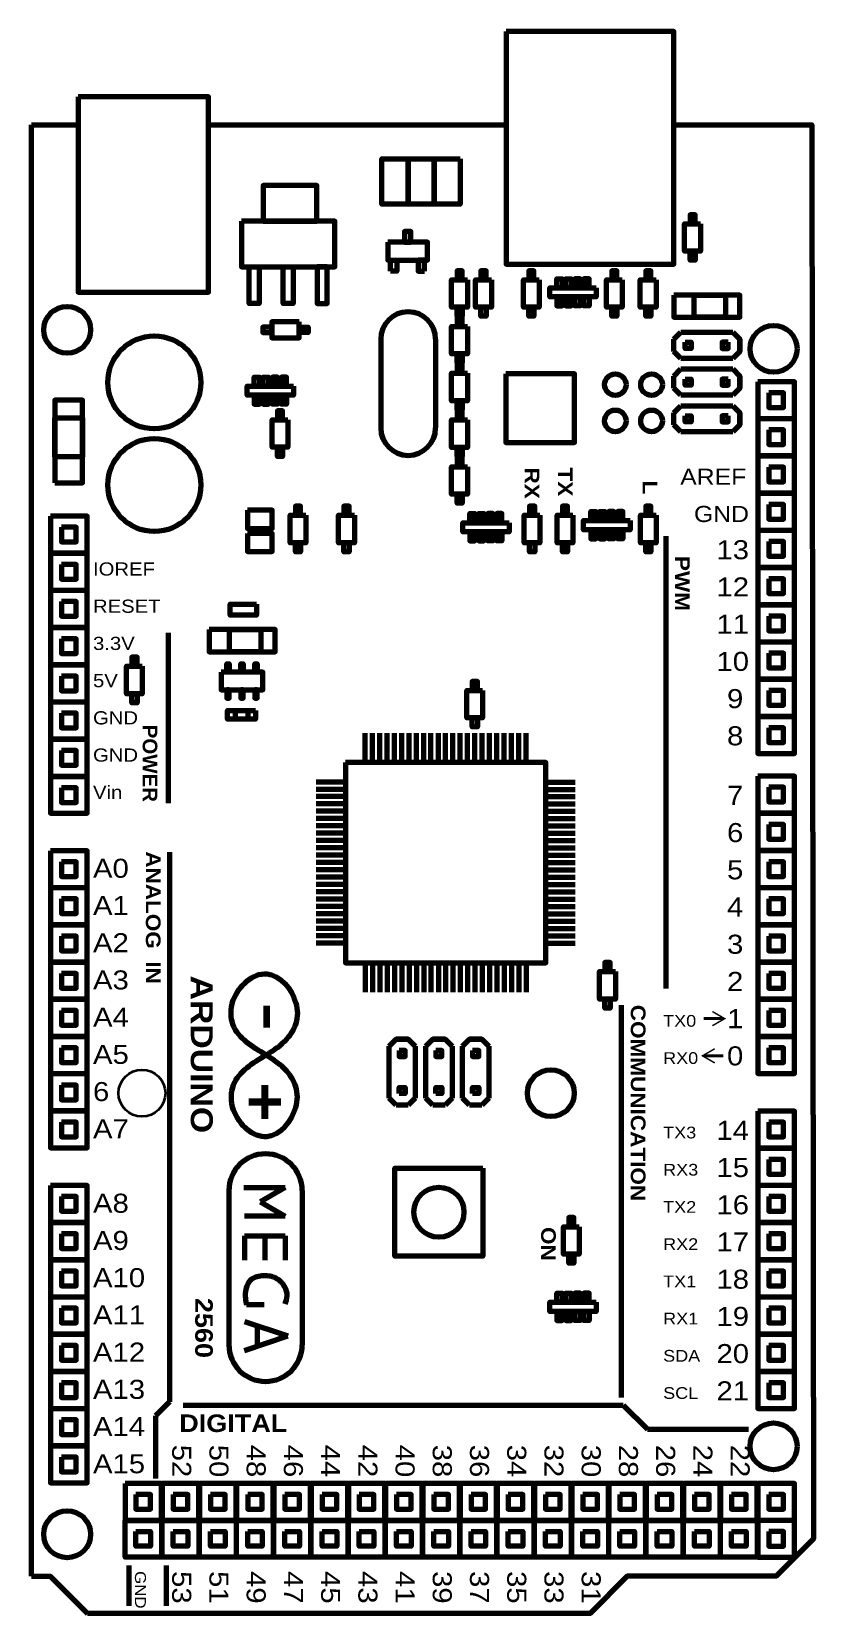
# Model space of a CAD drawing. Header units: millimetres. Extents: x -3609 to 4008, y -1340 to 6855.
# Drawn here: x -237.6 to -33.3, y 206.6 to 620.1 of the extents above; entities that cross this region are included whole.
import ezdxf

# ---------------------------------------------------------------- set-up
doc = ezdxf.new("R2010")
doc.units = ezdxf.units.MM
doc.header["$LTSCALE"] = 0.25
doc.layers.get('0').update_dxf_attribs({"lineweight": 70})
doc.layers.add('Text', color=2, linetype='Continuous', lineweight=35)
doc.styles.get("Standard").update_dxf_attribs({"font": 'arial.ttf', "width": 1.0001})

msp = doc.modelspace()

# ---------------------------------------------------------------- texts
at = {"width": 1.1}
for s, p in [('50', (-191.16, 250.69)), ('48', (-181.43, 250.69)), ('46', (-171.7, 250.69)), ('44', (-161.97, 250.69)), ('42', (-152.24, 250.69)), ('40', (-142.51, 250.69)), ('38', (-132.79, 250.69)), ('36', (-123.06, 250.69)), ('34', (-113.33, 250.69)), ('32', (-103.6, 250.69)), ('30', (-93.87, 250.69)), ('28', (-84.14, 250.69)), ('26', (-74.41, 250.69)), ('24', (-64.68, 250.69)), ('22', (-54.95, 250.69))]:
    msp.add_text(s, height=4.979, rotation=270, dxfattribs=at).set_placement(p)
at = {"attachment_point": 1, "rotation": 270}
for s, insert, char_height in [('{\\W1.1;-}', (-166.79, 366.51), 15.321), ('{\\fArial|b1|i0|c0|p34;\\W1.1;+}', (-170.75, 345.45), 11.4908)]:
    msp.add_mtext_dynamic_manual_height_columns(s, width=36.4351, gutter_width=3.83, heights=[0], dxfattribs=dict(at, insert=insert, char_height=char_height))
at = {"layer": 'Text', "width": 1.1}
for s, height, p in [('AREF', 4.213, (-68.11, 501.62)), ('GND', 4.213, (-64.52, 491.89)), ('13', 4.979, (-58.64, 482.16)), ('IOREF', 3.447, (-221.58, 477.89)), ('12', 4.979, (-58.64, 472.43)), ('RESET', 3.447, (-221.58, 468.16)), ('11', 4.979, (-58.64, 462.7)), ('3.3V', 3.447, (-221.58, 458.44)), ('10', 4.979, (-58.64, 452.97)), ('5V', 3.447, (-221.58, 448.71)), ('9', 4.98, (-55.88, 443.24)), ('GND', 3.447, (-221.58, 438.98)), ('8', 4.98, (-55.88, 433.52)), ('GND', 3.447, (-221.58, 429.25)), ('Vin', 3.447, (-221.58, 419.52)), ('7', 4.98, (-55.88, 417.95)), ('6', 4.98, (-55.88, 408.22)), ('A0', 4.979, (-221.58, 398.89)), ('5', 4.98, (-55.88, 398.49)), ('A1', 4.979, (-221.58, 389.16)), ('4', 4.98, (-55.88, 388.76)), ('A2', 4.979, (-221.58, 379.43)), ('3', 4.98, (-55.88, 379.03)), ('A3', 4.979, (-221.58, 369.7)), ('2', 4.98, (-55.88, 369.31)), ('A4', 4.979, (-221.58, 359.97)), ('1', 4.98, (-55.88, 359.58)), ('TX0', 3.064, (-72.57, 359.96)), ('A5', 4.979, (-221.58, 350.24)), ('RX0', 3.064, (-72.57, 350.23)), ('0', 4.98, (-55.88, 349.85)), ('6', 4.98, (-221.58, 340.51)), ('A7', 4.979, (-221.58, 330.78)), ('14', 4.979, (-58.64, 330.39)), ('TX3', 3.064, (-72.57, 330.77)), ('RX3', 3.064, (-72.57, 321.04)), ('15', 4.979, (-58.64, 320.66)), ('A8', 4.979, (-221.58, 311.33)), ('TX2', 3.064, (-72.57, 311.32)), ('16', 4.979, (-58.64, 310.93)), ('A9', 4.979, (-221.58, 301.6)), ('17', 4.979, (-58.64, 301.2)), ('RX2', 3.064, (-72.57, 301.59)), ('A10', 4.979, (-221.58, 291.87)), ('TX1', 3.064, (-72.57, 291.86)), ('18', 4.979, (-58.64, 291.47)), ('A11', 4.979, (-221.58, 282.14)), ('19', 4.979, (-58.64, 281.75)), ('RX1', 3.064, (-72.57, 282.13)), ('A12', 4.979, (-221.58, 272.41)), ('20', 4.979, (-58.64, 272.02)), ('SDA', 3.064, (-72.57, 272.4)), ('A13', 4.979, (-221.58, 262.68)), ('SCL', 3.064, (-72.57, 262.67)), ('21', 4.979, (-58.64, 262.29)), ('A14', 4.979, (-221.58, 252.95)), ('A15', 4.979, (-221.58, 243.23))]:
    msp.add_text(s, height=height, dxfattribs=at).set_placement(p)
for s, height, p in [('52', 4.979, (-200.89, 250.69)), ('GND', 2.873, (-210.62, 217.66)), ('53', 4.979, (-200.89, 217.66)), ('51', 4.979, (-191.16, 217.66)), ('49', 4.979, (-181.43, 217.66)), ('47', 4.979, (-171.7, 217.66)), ('45', 4.979, (-161.97, 217.66)), ('43', 4.979, (-152.24, 217.66)), ('41', 4.979, (-142.51, 217.66)), ('39', 4.979, (-132.79, 217.66)), ('37', 4.979, (-123.06, 217.66)), ('35', 4.979, (-113.33, 217.66)), ('33', 4.979, (-103.6, 217.66)), ('31', 4.979, (-93.87, 217.66))]:
    msp.add_text(s, height=height, rotation=270, dxfattribs=at).set_placement(p)
at = {"layer": 'Text', "attachment_point": 1, "rotation": 270}
for s, width, insert, char_height in [('{\\fArial|b1|i0|c0|p34;\\W1.1;RX}', 36.4351, (-104.95, 506.14), 3.8303), ('{\\fArial|b1|i0|c0|p34;\\W1.1;TX}', 36.4351, (-96.26, 506.14), 3.8303), ('{\\fArial|b1|i0|c0|p34;\\W1.1;L}', 36.4351, (-74.11, 502.71), 3.8303), ('{\\fArial|b1|i0|c0|p34;\\W1.1;PWM}', 36.4351, (-65.61, 483.02), 3.8303), ('{\\fArial|b1|i0|c0|p34;POWER}', 20.7558, (-204.77, 438.92), 3.8303), ('{\\fArial|b1|i0|c0|p34;\\W1.1;ANALOG  IN}', 36.4351, (-203.93, 405.82), 3.8303), ('{\\fArial|b1|i0|c0|p34;\\W1.1;ARDUINO}', 36.4351, (-190.28, 373.33), 5.7454), ('{\\fArial|b1|i0|c0|p34;\\W1.1;COMMUNICATION}', 36.4351, (-77.19, 365.69), 3.8303), ('{\\fArial|b1|i0|c0|p34;\\W1.1;ON}', 36.4351, (-100.64, 307.61), 3.8303), ('{\\fArial|b1|i0|c0|p34;\\W1.1;2560}', 36.4351, (-190.28, 289.07), 4.5963)]:
    msp.add_mtext_dynamic_manual_height_columns(s, width=width, gutter_width=3.83, heights=[0], dxfattribs=dict(at, insert=insert, char_height=char_height))
at = {"layer": 'Text', "insert": (-199.05, 258.61), "char_height": 4.5963, "attachment_point": 1}
msp.add_mtext_dynamic_manual_height_columns('{\\fArial|b1|i0|c0|p34;\\W1.1;DIGITAL}', width=36.4351, gutter_width=3.83, heights=[0], dxfattribs=at)

# ---------------------------------------------------------------- linework, layer by layer
for p, q in [((-146.38, 539.67), (-146.38, 516.49)), ((-132.04, 539.67), (-132.04, 516.49)), ((-69.81, 539.67), (-67.97, 541.51)), ((-69.81, 536.48), (-69.81, 539.67)), ((-67.97, 541.51), (-54.4, 541.51)), ((-54.4, 541.51), (-52.56, 539.67)), ((-67.97, 534.65), (-69.81, 536.48)), ((-54.4, 534.65), (-67.97, 534.65)), ((-52.56, 536.48), (-54.4, 534.65)), ((-69.81, 530.06), (-67.97, 531.9)), ((-69.81, 526.88), (-69.81, 530.06)), ((-67.97, 531.9), (-54.4, 531.9)), ((-54.4, 531.9), (-52.56, 530.06)), ((-67.97, 525.04), (-69.81, 526.88)), ((-52.56, 526.88), (-54.4, 525.04)), ((-69.81, 520.46), (-67.97, 522.3)), ((-54.4, 525.04), (-67.97, 525.04)), ((-67.97, 522.3), (-54.4, 522.3)), ((-54.4, 522.3), (-52.56, 520.46)), ((-69.81, 517.27), (-69.81, 520.46)), ((-67.97, 515.43), (-69.81, 517.27)), ((-52.56, 517.27), (-54.4, 515.43)), ((-54.4, 515.43), (-67.97, 515.43)), ((-71.88, 488.23), (-71.88, 369.91)), ((-201.9, 462.96), (-201.9, 418.42)), ((-150.48, 429.05), (-150.48, 436.71)), ((-148.57, 429.05), (-148.57, 436.71)), ((-146.65, 429.05), (-146.65, 436.71)), ((-144.74, 429.05), (-144.74, 436.71)), ((-142.82, 429.05), (-142.82, 436.71)), ((-140.91, 429.05), (-140.91, 436.71)), ((-138.99, 429.05), (-138.99, 436.71)), ((-137.08, 429.05), (-137.08, 436.71)), ((-135.16, 429.05), (-135.16, 436.71)), ((-133.25, 429.05), (-133.25, 436.71)), ((-131.33, 429.05), (-131.33, 436.71)), ((-129.42, 429.05), (-129.42, 436.71)), ((-127.5, 429.05), (-127.5, 436.71)), ((-125.59, 429.05), (-125.59, 436.71)), ((-123.67, 429.05), (-123.67, 436.71)), ((-121.76, 429.05), (-121.76, 436.71)), ((-119.84, 429.05), (-119.84, 436.71)), ((-117.93, 429.05), (-117.93, 436.71)), ((-116.01, 429.05), (-116.01, 436.71)), ((-114.1, 429.05), (-114.1, 436.71)), ((-112.18, 429.05), (-112.18, 436.71)), ((-110.27, 429.05), (-110.27, 436.71)), ((-108.35, 429.05), (-108.35, 436.71)), ((-155.6, 423.93), (-163.26, 423.93)), ((-155.6, 422.01), (-163.26, 422.01)), ((-103.23, 423.93), (-95.57, 423.93)), ((-103.23, 422.01), (-95.57, 422.01)), ((-155.6, 420.1), (-163.26, 420.1)), ((-155.6, 418.18), (-163.26, 418.18)), ((-103.23, 420.1), (-95.57, 420.1)), ((-103.23, 418.18), (-95.57, 418.18)), ((-155.6, 416.27), (-163.26, 416.27)), ((-155.6, 414.35), (-163.26, 414.35)), ((-103.23, 416.27), (-95.57, 416.27)), ((-103.23, 414.35), (-95.57, 414.35)), ((-155.6, 412.44), (-163.26, 412.44)), ((-155.6, 410.52), (-163.26, 410.52)), ((-103.23, 412.44), (-95.57, 412.44)), ((-103.23, 410.52), (-95.57, 410.52)), ((-201.63, 405.62), (-201.63, 261.88)), ((-155.6, 408.61), (-163.26, 408.61)), ((-155.6, 406.69), (-163.26, 406.69)), ((-103.23, 408.61), (-95.57, 408.61)), ((-103.23, 406.69), (-95.57, 406.69)), ((-155.6, 404.78), (-163.26, 404.78)), ((-155.6, 402.86), (-163.26, 402.86)), ((-103.23, 404.78), (-95.57, 404.78)), ((-103.23, 402.86), (-95.57, 402.86)), ((-155.6, 400.95), (-163.26, 400.95)), ((-155.6, 399.03), (-163.26, 399.03)), ((-155.6, 397.12), (-163.26, 397.12)), ((-103.23, 400.95), (-95.57, 400.95)), ((-103.23, 399.03), (-95.57, 399.03)), ((-103.23, 397.12), (-95.57, 397.12)), ((-155.6, 395.2), (-163.26, 395.2)), ((-155.6, 393.29), (-163.26, 393.29)), ((-103.23, 395.2), (-95.57, 395.2)), ((-103.23, 393.29), (-95.57, 393.29)), ((-155.6, 391.37), (-163.26, 391.37)), ((-155.6, 389.46), (-163.26, 389.46)), ((-103.23, 391.37), (-95.57, 391.37)), ((-103.23, 389.46), (-95.57, 389.46)), ((-155.6, 387.54), (-163.26, 387.54)), ((-155.6, 385.63), (-163.26, 385.63)), ((-103.23, 387.54), (-95.57, 387.54)), ((-103.23, 385.63), (-95.57, 385.63)), ((-155.6, 383.71), (-163.26, 383.71)), ((-155.6, 381.8), (-163.26, 381.8)), ((-103.23, 383.71), (-95.57, 383.71)), ((-103.23, 381.8), (-95.57, 381.8)), ((-150.48, 376.68), (-150.48, 369.02)), ((-148.57, 376.68), (-148.57, 369.02)), ((-146.65, 376.68), (-146.65, 369.02)), ((-144.74, 376.68), (-144.74, 369.02)), ((-142.82, 376.68), (-142.82, 369.02)), ((-140.91, 376.68), (-140.91, 369.02)), ((-138.99, 376.68), (-138.99, 369.02)), ((-137.08, 376.68), (-137.08, 369.02)), ((-135.16, 376.68), (-135.16, 369.02)), ((-133.25, 376.68), (-133.25, 369.02)), ((-131.33, 376.68), (-131.33, 369.02)), ((-129.42, 376.68), (-129.42, 369.02)), ((-127.5, 376.68), (-127.5, 369.02)), ((-125.59, 376.68), (-125.59, 369.02)), ((-123.67, 376.68), (-123.67, 369.02)), ((-121.76, 376.68), (-121.76, 369.02)), ((-119.84, 376.68), (-119.84, 369.02)), ((-117.93, 376.68), (-117.93, 369.02)), ((-116.01, 376.68), (-116.01, 369.02)), ((-114.1, 376.68), (-114.1, 369.02)), ((-112.18, 376.68), (-112.18, 369.02)), ((-110.27, 376.68), (-110.27, 369.02)), ((-108.35, 376.68), (-108.35, 369.02)), ((-83.53, 365.6), (-83.53, 263.04)), ((-144.21, 354.89), (-142.37, 356.73)), ((-139.19, 356.73), (-137.35, 354.89)), ((-134.6, 354.89), (-132.77, 356.73)), ((-129.58, 356.73), (-127.74, 354.89)), ((-125, 354.89), (-123.16, 356.73)), ((-119.97, 356.73), (-118.14, 354.89)), ((-144.21, 341.32), (-144.21, 354.89)), ((-137.35, 354.89), (-137.35, 341.32)), ((-134.6, 341.32), (-134.6, 354.89)), ((-127.74, 354.89), (-127.74, 341.32)), ((-125, 341.32), (-125, 354.89)), ((-118.14, 354.89), (-118.14, 341.32)), ((-142.37, 339.48), (-144.21, 341.32)), ((-139.19, 339.48), (-142.37, 339.48)), ((-137.35, 341.32), (-139.19, 339.48)), ((-132.77, 339.48), (-134.6, 341.32)), ((-129.58, 339.48), (-132.77, 339.48)), ((-127.74, 341.32), (-129.58, 339.48)), ((-123.16, 339.48), (-125, 341.32)), ((-119.97, 339.48), (-123.16, 339.48)), ((-118.14, 341.32), (-119.97, 339.48)), ((-186.06, 317.15), (-186.06, 276.82)), ((-182.15, 317.95), (-171.33, 317.95)), ((-171.33, 317.95), (-177.84, 314.19)), ((-166.91, 317.15), (-166.91, 276.82)), ((-171.33, 310.43), (-181.97, 310.43)), ((-177.84, 314.19), (-171.33, 310.43)), ((-181.97, 305.32), (-171.33, 305.32)), ((-181.97, 305.32), (-181.97, 298.96)), ((-176.65, 305.32), (-176.65, 298.96)), ((-171.33, 305.32), (-171.33, 298.96)), ((-176.85, 287.22), (-181.51, 287.22)), ((-181.97, 282.89), (-170.67, 279.12)), ((-178.64, 281.78), (-178.64, 276.46)), ((-181.97, 275.35), (-170.67, 279.12)), ((-201.63, 261.88), (-205.24, 258.27)), ((-198, 261.07), (-83.01, 261.07)), ((-83.01, 261.07), (-76.68, 254.74)), ((-205.24, 258.27), (-205.24, 241.9)), ((-76.68, 254.74), (-50.23, 254.74)), ((-212.22, 219.1), (-212.22, 208.58)), ((-202.49, 219.1), (-202.49, 208.58))]:
    msp.add_line(p, q)
for points in [[(-113.58, 620.08), (-113.58, 559.28), (-69.8, 559.28), (-69.8, 620.08)], [(-225.46, 603.06), (-225.46, 551.98), (-191.41, 551.98), (-191.41, 603.06)], [(-139.25, 586.81), (-139.25, 574.99), (-146.08, 574.99), (-146.08, 586.81)], [(-132.43, 586.81), (-132.43, 574.99), (-139.25, 574.99), (-139.25, 586.81)], [(-125.61, 586.81), (-125.61, 574.99), (-132.43, 574.99), (-132.43, 586.81)], [(-163.06, 570.55), (-163.06, 579.9), (-177.07, 579.9), (-177.07, 570.55)], [(-64.19, 569.85), (-64.19, 572.2), (-65.54, 572.2), (-65.54, 569.85)], [(-182.78, 570.55), (-182.78, 558.6), (-158.39, 558.6), (-158.39, 570.55)], [(-138.54, 565.01), (-138.54, 567.87), (-140.19, 567.87), (-140.19, 565.01)], [(-62.81, 569.85), (-62.81, 562.68), (-66.95, 562.68), (-66.95, 569.85)], [(-144.57, 565.01), (-144.57, 560.36), (-134.15, 560.36), (-134.15, 565.01)], [(-64.19, 562.68), (-64.19, 560.32), (-65.54, 560.32), (-65.54, 562.68)], [(-178.19, 558.6), (-178.19, 549.04), (-180.75, 549.04), (-180.75, 558.6)], [(-169.3, 558.6), (-169.3, 549.04), (-171.86, 549.04), (-171.86, 558.6)], [(-162.97, 558.6), (-162.97, 549.04), (-160.41, 549.04), (-160.41, 558.6)], [(-143.8, 557.49), (-143.8, 560.36), (-142.15, 560.36), (-142.15, 557.49)], [(-134.92, 557.49), (-134.92, 560.36), (-136.58, 560.36), (-136.58, 557.49)], [(-123.71, 555.21), (-123.71, 548.04), (-127.86, 548.04), (-127.86, 555.21)], [(-125.09, 555.21), (-125.09, 557.56), (-126.45, 557.56), (-126.45, 555.21)], [(-117.45, 555.21), (-117.45, 548.04), (-121.59, 548.04), (-121.59, 555.21)], [(-118.82, 555.21), (-118.82, 557.56), (-120.18, 557.56), (-120.18, 555.21)], [(-104.97, 555.21), (-104.97, 548.04), (-109.11, 548.04), (-109.11, 555.21)], [(-106.34, 555.21), (-106.34, 557.56), (-107.7, 557.56), (-107.7, 555.21)], [(-100.35, 553.14), (-100.35, 555.5), (-98.99, 555.5), (-98.99, 553.14)], [(-97.99, 553.14), (-97.99, 555.5), (-96.63, 555.5), (-96.63, 553.14)], [(-94.28, 553.14), (-94.28, 555.5), (-95.64, 555.5), (-95.64, 553.14)], [(-91.92, 553.14), (-91.92, 555.5), (-93.28, 555.5), (-93.28, 553.14)], [(-83.27, 555.21), (-83.27, 548.04), (-87.41, 548.04), (-87.41, 555.21)], [(-84.64, 555.21), (-84.64, 557.56), (-86, 557.56), (-86, 555.21)], [(-74.4, 555.21), (-74.4, 548.04), (-78.54, 548.04), (-78.54, 555.21)], [(-75.77, 555.21), (-75.77, 557.56), (-77.13, 557.56), (-77.13, 555.21)], [(-90.07, 553.14), (-90.07, 550.72), (-102.2, 550.72), (-102.2, 553.14)], [(-100.35, 550.72), (-100.35, 548.37), (-98.99, 548.37), (-98.99, 550.72)], [(-97.99, 550.72), (-97.99, 548.37), (-96.63, 548.37), (-96.63, 550.72)], [(-94.28, 550.72), (-94.28, 548.37), (-95.64, 548.37), (-95.64, 550.72)], [(-91.92, 550.72), (-91.92, 548.37), (-93.28, 548.37), (-93.28, 550.72)], [(-69.81, 551.22), (-69.81, 545.41), (-52.56, 545.41), (-52.56, 551.22)], [(-56.26, 551.22), (-56.26, 545.41), (-64.43, 545.41), (-64.43, 551.22)], [(-125.09, 548.04), (-125.09, 545.68), (-126.45, 545.68), (-126.45, 548.04)], [(-118.82, 548.04), (-118.82, 545.68), (-120.18, 545.68), (-120.18, 548.04)], [(-106.34, 548.04), (-106.34, 545.68), (-107.7, 545.68), (-107.7, 548.04)], [(-84.64, 548.04), (-84.64, 545.68), (-86, 545.68), (-86, 548.04)], [(-75.77, 548.04), (-75.77, 545.68), (-77.13, 545.68), (-77.13, 548.04)], [(-174.86, 542.81), (-177.21, 542.81), (-177.21, 541.45), (-174.86, 541.45)], [(-167.68, 544.18), (-174.86, 544.18), (-174.86, 540.04), (-167.68, 540.04)], [(-167.68, 542.81), (-165.33, 542.81), (-165.33, 541.45), (-167.68, 541.45)], [(-123.71, 543), (-123.71, 535.83), (-127.86, 535.83), (-127.86, 543)], [(-125.09, 543), (-125.09, 545.35), (-126.45, 545.35), (-126.45, 543)], [(-66.84, 538.87), (-65.24, 538.87), (-65.24, 537.28), (-66.84, 537.28)], [(-55.54, 538.87), (-57.13, 538.87), (-57.13, 537.28), (-55.54, 537.28)], [(-52.56, 539.67), (-52.56, 539.67), (-52.56, 536.48), (-52.56, 536.48)], [(-125.09, 535.83), (-125.09, 533.47), (-126.45, 533.47), (-126.45, 535.83)], [(-179.42, 527.44), (-179.42, 529.79), (-178.06, 529.79), (-178.06, 527.44)], [(-177.07, 527.44), (-177.07, 529.79), (-175.71, 529.79), (-175.71, 527.44)], [(-173.35, 527.44), (-173.35, 529.79), (-174.71, 529.79), (-174.71, 527.44)], [(-171, 527.44), (-171, 529.79), (-172.36, 529.79), (-172.36, 527.44)], [(-123.71, 530.76), (-123.71, 523.59), (-127.86, 523.59), (-127.86, 530.76)], [(-125.09, 530.76), (-125.09, 533.12), (-126.45, 533.12), (-126.45, 530.76)], [(-113.67, 530.59), (-113.67, 512.66), (-95.73, 512.66), (-95.73, 530.59)], [(-66.84, 529.27), (-65.24, 529.27), (-65.24, 527.67), (-66.84, 527.67)], [(-55.54, 529.27), (-57.13, 529.27), (-57.13, 527.67), (-55.54, 527.67)], [(-52.56, 530.06), (-52.56, 530.06), (-52.56, 526.88), (-52.56, 526.88)], [(-169.15, 527.44), (-169.15, 525.02), (-181.27, 525.02), (-181.27, 527.44)], [(-47.83, 528.55), (-47.83, 518.98), (-38.26, 518.98), (-38.26, 528.55)], [(-44.96, 525.68), (-44.96, 521.85), (-41.13, 521.85), (-41.13, 525.68)], [(-231.58, 502.16), (-224.32, 502.16), (-224.32, 523.72), (-231.58, 523.72)], [(-179.42, 525.02), (-179.42, 522.66), (-178.06, 522.66), (-178.06, 525.02)], [(-177.07, 525.02), (-177.07, 522.66), (-175.71, 522.66), (-175.71, 525.02)], [(-173.35, 525.02), (-173.35, 522.66), (-174.71, 522.66), (-174.71, 525.02)], [(-171, 525.02), (-171, 522.66), (-172.36, 522.66), (-172.36, 525.02)], [(-125.09, 523.59), (-125.09, 521.23), (-126.45, 521.23), (-126.45, 523.59)], [(-231.58, 519.1), (-224.32, 519.1), (-224.32, 508.89), (-231.58, 508.89)], [(-170.65, 518.59), (-170.65, 511.42), (-174.79, 511.42), (-174.79, 518.59)], [(-172.02, 518.59), (-172.02, 520.95), (-173.38, 520.95), (-173.38, 518.59)], [(-123.71, 518.58), (-123.71, 511.41), (-127.86, 511.41), (-127.86, 518.58)], [(-125.09, 518.58), (-125.09, 520.94), (-126.45, 520.94), (-126.45, 518.58)], [(-66.84, 519.66), (-65.24, 519.66), (-65.24, 518.07), (-66.84, 518.07)], [(-55.54, 519.66), (-57.13, 519.66), (-57.13, 518.07), (-55.54, 518.07)], [(-52.56, 520.46), (-52.56, 520.46), (-52.56, 517.27), (-52.56, 517.27)], [(-47.83, 518.83), (-47.83, 509.25), (-38.26, 509.25), (-38.26, 518.83)], [(-44.96, 515.95), (-44.96, 512.12), (-41.13, 512.12), (-41.13, 515.95)], [(-172.02, 511.42), (-172.02, 509.06), (-173.38, 509.06), (-173.38, 511.42)], [(-125.09, 511.41), (-125.09, 509.06), (-126.45, 509.06), (-126.45, 511.41)], [(-125.09, 506.35), (-125.09, 508.7), (-126.45, 508.7), (-126.45, 506.35)], [(-47.83, 509.1), (-47.83, 499.52), (-38.26, 499.52), (-38.26, 509.1)], [(-123.71, 506.35), (-123.71, 499.18), (-127.86, 499.18), (-127.86, 506.35)], [(-44.96, 506.22), (-44.96, 502.39), (-41.13, 502.39), (-41.13, 506.22)], [(-125.09, 499.18), (-125.09, 496.82), (-126.45, 496.82), (-126.45, 499.18)], [(-47.83, 499.37), (-47.83, 489.79), (-38.26, 489.79), (-38.26, 499.37)], [(-44.96, 496.49), (-44.96, 492.66), (-41.13, 492.66), (-41.13, 496.49)], [(-232.68, 493.42), (-232.68, 483.84), (-223.1, 483.84), (-223.1, 493.42)], [(-181.19, 494.96), (-181.19, 490.22), (-174.79, 490.22), (-174.79, 494.96)], [(-165.95, 493.65), (-165.95, 486.48), (-170.09, 486.48), (-170.09, 493.65)], [(-167.32, 493.65), (-167.32, 496), (-168.68, 496), (-168.68, 493.65)], [(-153.26, 493.65), (-153.26, 486.48), (-157.4, 486.48), (-157.4, 493.65)], [(-154.63, 493.65), (-154.63, 496), (-155.99, 496), (-155.99, 493.65)], [(-123.12, 491.72), (-123.12, 494.08), (-121.76, 494.08), (-121.76, 491.72)], [(-120.77, 491.72), (-120.77, 494.08), (-119.41, 494.08), (-119.41, 491.72)], [(-117.05, 491.72), (-117.05, 494.08), (-118.41, 494.08), (-118.41, 491.72)], [(-114.7, 491.72), (-114.7, 494.08), (-116.06, 494.08), (-116.06, 491.72)], [(-104.76, 493.65), (-104.76, 486.48), (-108.9, 486.48), (-108.9, 493.65)], [(-106.13, 493.65), (-106.13, 496), (-107.49, 496), (-107.49, 493.65)], [(-96.16, 493.65), (-96.16, 486.48), (-100.3, 486.48), (-100.3, 493.65)], [(-97.53, 493.65), (-97.53, 496), (-98.89, 496), (-98.89, 493.65)], [(-81.22, 492.29), (-81.22, 489.87), (-93.35, 489.87), (-93.35, 492.29)], [(-91.5, 492.29), (-91.5, 494.64), (-90.14, 494.64), (-90.14, 492.29)], [(-89.14, 492.29), (-89.14, 494.64), (-87.78, 494.64), (-87.78, 492.29)], [(-85.43, 492.29), (-85.43, 494.64), (-86.79, 494.64), (-86.79, 492.29)], [(-83.07, 492.29), (-83.07, 494.64), (-84.43, 494.64), (-84.43, 492.29)], [(-74.38, 493.65), (-74.38, 486.48), (-78.52, 486.48), (-78.52, 493.65)], [(-75.75, 493.65), (-75.75, 496), (-77.11, 496), (-77.11, 493.65)], [(-229.81, 490.54), (-229.81, 486.71), (-225.98, 486.71), (-225.98, 490.54)], [(-181.19, 488.89), (-181.19, 484.15), (-174.79, 484.15), (-174.79, 488.89)], [(-112.85, 491.72), (-112.85, 489.31), (-124.97, 489.31), (-124.97, 491.72)], [(-123.12, 489.31), (-123.12, 486.95), (-121.76, 486.95), (-121.76, 489.31)], [(-120.77, 489.31), (-120.77, 486.95), (-119.41, 486.95), (-119.41, 489.31)], [(-117.05, 489.31), (-117.05, 486.95), (-118.41, 486.95), (-118.41, 489.31)], [(-114.7, 489.31), (-114.7, 486.95), (-116.06, 486.95), (-116.06, 489.31)], [(-91.5, 489.87), (-91.5, 487.52), (-90.14, 487.52), (-90.14, 489.87)], [(-89.14, 489.87), (-89.14, 487.52), (-87.78, 487.52), (-87.78, 489.87)], [(-85.43, 489.87), (-85.43, 487.52), (-86.79, 487.52), (-86.79, 489.87)], [(-83.07, 489.87), (-83.07, 487.52), (-84.43, 487.52), (-84.43, 489.87)], [(-47.83, 489.64), (-47.83, 480.06), (-38.26, 480.06), (-38.26, 489.64)], [(-167.32, 486.48), (-167.32, 484.12), (-168.68, 484.12), (-168.68, 486.48)], [(-154.63, 486.48), (-154.63, 484.12), (-155.99, 484.12), (-155.99, 486.48)], [(-106.13, 486.48), (-106.13, 484.12), (-107.49, 484.12), (-107.49, 486.48)], [(-97.53, 486.48), (-97.53, 484.12), (-98.89, 484.12), (-98.89, 486.48)], [(-75.75, 486.48), (-75.75, 484.12), (-77.11, 484.12), (-77.11, 486.48)], [(-44.96, 486.77), (-44.96, 482.94), (-41.13, 482.94), (-41.13, 486.77)], [(-232.68, 483.69), (-232.68, 474.11), (-223.1, 474.11), (-223.1, 483.69)], [(-229.81, 480.81), (-229.81, 476.98), (-225.98, 476.98), (-225.98, 480.81)], [(-47.83, 479.91), (-47.83, 470.33), (-38.26, 470.33), (-38.26, 479.91)], [(-44.96, 477.04), (-44.96, 473.21), (-41.13, 473.21), (-41.13, 477.04)], [(-232.68, 473.96), (-232.68, 464.38), (-223.1, 464.38), (-223.1, 473.96)], [(-229.81, 471.08), (-229.81, 467.25), (-225.98, 467.25), (-225.98, 471.08)], [(-178.87, 470.44), (-178.87, 467.54), (-185.7, 467.54), (-185.7, 470.44)], [(-47.83, 470.18), (-47.83, 460.61), (-38.26, 460.61), (-38.26, 470.18)], [(-44.96, 467.31), (-44.96, 463.48), (-41.13, 463.48), (-41.13, 467.31)], [(-232.68, 464.23), (-232.68, 454.65), (-223.1, 454.65), (-223.1, 464.23)], [(-191.26, 463.76), (-191.26, 457.95), (-174.01, 457.95), (-174.01, 463.76)], [(-177.71, 463.76), (-177.71, 457.95), (-185.88, 457.95), (-185.88, 463.76)], [(-229.81, 461.36), (-229.81, 457.53), (-225.98, 457.53), (-225.98, 461.36)], [(-47.83, 460.45), (-47.83, 450.88), (-38.26, 450.88), (-38.26, 460.45)], [(-210.07, 454.17), (-210.07, 456.52), (-211.43, 456.52), (-211.43, 454.17)], [(-44.96, 457.58), (-44.96, 453.75), (-41.13, 453.75), (-41.13, 457.58)], [(-232.68, 454.5), (-232.68, 444.92), (-223.1, 444.92), (-223.1, 454.5)], [(-229.81, 451.63), (-229.81, 447.8), (-225.98, 447.8), (-225.98, 451.63)], [(-208.7, 454.17), (-208.7, 446.99), (-212.84, 446.99), (-212.84, 454.17)], [(-188.05, 452.61), (-188.05, 448.02), (-177.24, 448.02), (-177.24, 452.61)], [(-186.6, 452.61), (-186.6, 454.82), (-186, 454.82), (-186, 452.61)], [(-182.94, 452.61), (-182.94, 454.82), (-182.35, 454.82), (-182.35, 452.61)], [(-179.28, 452.61), (-179.28, 454.82), (-178.69, 454.82), (-178.69, 452.61)], [(-47.83, 450.72), (-47.83, 441.15), (-38.26, 441.15), (-38.26, 450.72)], [(-210.07, 446.99), (-210.07, 444.64), (-211.43, 444.64), (-211.43, 446.99)], [(-186.6, 448.02), (-186.6, 445.81), (-186, 445.81), (-186, 448.02)], [(-182.94, 448.02), (-182.94, 445.81), (-182.35, 445.81), (-182.35, 448.02)], [(-179.28, 448.02), (-179.28, 445.81), (-178.69, 445.81), (-178.69, 448.02)], [(-119.75, 447.88), (-119.75, 440.71), (-123.9, 440.71), (-123.9, 447.88)], [(-121.13, 447.88), (-121.13, 450.24), (-122.49, 450.24), (-122.49, 447.88)], [(-44.96, 447.85), (-44.96, 444.02), (-41.13, 444.02), (-41.13, 447.85)], [(-232.68, 444.77), (-232.68, 435.2), (-223.1, 435.2), (-223.1, 444.77)], [(-179.08, 442.63), (-179.08, 440.34), (-186.44, 440.34), (-186.44, 442.63)], [(-181.08, 442.63), (-181.08, 440.34), (-184.36, 440.34), (-184.36, 442.63)], [(-229.81, 441.9), (-229.81, 438.07), (-225.98, 438.07), (-225.98, 441.9)], [(-121.13, 440.71), (-121.13, 438.36), (-122.49, 438.36), (-122.49, 440.71)], [(-47.83, 440.99), (-47.83, 431.42), (-38.26, 431.42), (-38.26, 440.99)], [(-232.68, 435.04), (-232.68, 425.47), (-223.1, 425.47), (-223.1, 435.04)], [(-44.96, 438.12), (-44.96, 434.29), (-41.13, 434.29), (-41.13, 438.12)], [(-229.81, 432.17), (-229.81, 428.34), (-225.98, 428.34), (-225.98, 432.17)], [(-155.6, 429.05), (-155.6, 376.68), (-103.23, 376.68), (-103.23, 429.05)], [(-232.68, 425.31), (-232.68, 415.74), (-223.1, 415.74), (-223.1, 425.31)], [(-229.81, 422.44), (-229.81, 418.61), (-225.98, 418.61), (-225.98, 422.44)], [(-47.83, 425.43), (-47.83, 415.85), (-38.26, 415.85), (-38.26, 425.43)], [(-44.96, 422.56), (-44.96, 418.73), (-41.13, 418.73), (-41.13, 422.56)], [(-47.83, 415.7), (-47.83, 406.12), (-38.26, 406.12), (-38.26, 415.7)], [(-44.96, 412.83), (-44.96, 409), (-41.13, 409), (-41.13, 412.83)], [(-232.68, 405.97), (-232.68, 396.39), (-223.1, 396.39), (-223.1, 405.97)], [(-47.83, 405.97), (-47.83, 396.39), (-38.26, 396.39), (-38.26, 405.97)], [(-229.81, 403.1), (-229.81, 399.27), (-225.98, 399.27), (-225.98, 403.1)], [(-44.96, 403.1), (-44.96, 399.27), (-41.13, 399.27), (-41.13, 403.1)], [(-232.68, 396.24), (-232.68, 386.67), (-223.1, 386.67), (-223.1, 396.24)], [(-229.81, 393.37), (-229.81, 389.54), (-225.98, 389.54), (-225.98, 393.37)], [(-47.83, 396.24), (-47.83, 386.67), (-38.26, 386.67), (-38.26, 396.24)], [(-44.96, 393.37), (-44.96, 389.54), (-41.13, 389.54), (-41.13, 393.37)], [(-232.68, 386.51), (-232.68, 376.94), (-223.1, 376.94), (-223.1, 386.51)], [(-47.83, 386.51), (-47.83, 376.94), (-38.26, 376.94), (-38.26, 386.51)], [(-229.81, 383.64), (-229.81, 379.81), (-225.98, 379.81), (-225.98, 383.64)], [(-44.96, 383.64), (-44.96, 379.81), (-41.13, 379.81), (-41.13, 383.64)], [(-232.68, 376.78), (-232.68, 367.21), (-223.1, 367.21), (-223.1, 376.78)], [(-86.43, 374.37), (-86.43, 376.72), (-87.79, 376.72), (-87.79, 374.37)], [(-47.83, 376.78), (-47.83, 367.21), (-38.26, 367.21), (-38.26, 376.78)], [(-229.81, 373.91), (-229.81, 370.08), (-225.98, 370.08), (-225.98, 373.91)], [(-85.06, 374.37), (-85.06, 367.2), (-89.2, 367.2), (-89.2, 374.37)], [(-44.96, 373.91), (-44.96, 370.08), (-41.13, 370.08), (-41.13, 373.91)], [(-232.68, 367.05), (-232.68, 357.48), (-223.1, 357.48), (-223.1, 367.05)], [(-229.81, 364.18), (-229.81, 360.35), (-225.98, 360.35), (-225.98, 364.18)], [(-86.43, 367.2), (-86.43, 364.84), (-87.79, 364.84), (-87.79, 367.2)], [(-47.83, 367.05), (-47.83, 357.48), (-38.26, 357.48), (-38.26, 367.05)], [(-44.96, 364.18), (-44.96, 360.35), (-41.13, 360.35), (-41.13, 364.18)], [(-232.68, 357.33), (-232.68, 347.75), (-223.1, 347.75), (-223.1, 357.33)], [(-142.37, 356.73), (-142.37, 356.73), (-139.19, 356.73), (-139.19, 356.73)], [(-132.77, 356.73), (-132.77, 356.73), (-129.58, 356.73), (-129.58, 356.73)], [(-123.16, 356.73), (-123.16, 356.73), (-119.97, 356.73), (-119.97, 356.73)], [(-47.83, 357.33), (-47.83, 347.75), (-38.26, 347.75), (-38.26, 357.33)], [(-229.81, 354.45), (-229.81, 350.62), (-225.98, 350.62), (-225.98, 354.45)], [(-141.58, 353.76), (-141.58, 352.16), (-139.98, 352.16), (-139.98, 353.76)], [(-131.97, 353.76), (-131.97, 352.16), (-130.38, 352.16), (-130.38, 353.76)], [(-122.36, 353.76), (-122.36, 352.16), (-120.77, 352.16), (-120.77, 353.76)], [(-44.96, 354.45), (-44.96, 350.62), (-41.13, 350.62), (-41.13, 354.45)], [(-232.68, 347.6), (-232.68, 338.02), (-223.1, 338.02), (-223.1, 347.6)], [(-229.81, 344.72), (-229.81, 340.89), (-225.98, 340.89), (-225.98, 344.72)], [(-141.58, 342.46), (-141.58, 344.05), (-139.98, 344.05), (-139.98, 342.46)], [(-131.97, 342.46), (-131.97, 344.05), (-130.38, 344.05), (-130.38, 342.46)], [(-122.36, 342.46), (-122.36, 344.05), (-120.77, 344.05), (-120.77, 342.46)], [(-232.68, 337.87), (-232.68, 328.29), (-223.1, 328.29), (-223.1, 337.87)], [(-229.81, 335), (-229.81, 331.17), (-225.98, 331.17), (-225.98, 335)], [(-47.83, 337.87), (-47.83, 328.29), (-38.26, 328.29), (-38.26, 337.87)], [(-44.96, 335), (-44.96, 331.17), (-41.13, 331.17), (-41.13, 335)], [(-47.83, 328.14), (-47.83, 318.56), (-38.26, 318.56), (-38.26, 328.14)], [(-119.68, 322.95), (-119.68, 299.96), (-142.67, 299.96), (-142.67, 322.95)], [(-44.96, 325.27), (-44.96, 321.44), (-41.13, 321.44), (-41.13, 325.27)], [(-232.68, 318.41), (-232.68, 308.83), (-223.1, 308.83), (-223.1, 318.41)], [(-47.83, 318.41), (-47.83, 308.83), (-38.26, 308.83), (-38.26, 318.41)], [(-229.81, 315.54), (-229.81, 311.71), (-225.98, 311.71), (-225.98, 315.54)], [(-44.96, 315.54), (-44.96, 311.71), (-41.13, 311.71), (-41.13, 315.54)], [(-232.68, 308.68), (-232.68, 299.11), (-223.1, 299.11), (-223.1, 308.68)], [(-94.51, 307.69), (-94.51, 300.52), (-98.66, 300.52), (-98.66, 307.69)], [(-95.89, 307.69), (-95.89, 310.05), (-97.25, 310.05), (-97.25, 307.69)], [(-47.83, 308.68), (-47.83, 299.11), (-38.26, 299.11), (-38.26, 308.68)], [(-229.81, 305.81), (-229.81, 301.98), (-225.98, 301.98), (-225.98, 305.81)], [(-44.96, 305.81), (-44.96, 301.98), (-41.13, 301.98), (-41.13, 305.81)], [(-232.68, 298.95), (-232.68, 289.38), (-223.1, 289.38), (-223.1, 298.95)], [(-95.89, 300.52), (-95.89, 298.16), (-97.25, 298.16), (-97.25, 300.52)], [(-47.83, 298.95), (-47.83, 289.38), (-38.26, 289.38), (-38.26, 298.95)], [(-229.81, 296.08), (-229.81, 292.25), (-225.98, 292.25), (-225.98, 296.08)], [(-44.96, 296.08), (-44.96, 292.25), (-41.13, 292.25), (-41.13, 296.08)], [(-100.35, 287.97), (-100.35, 290.33), (-98.99, 290.33), (-98.99, 287.97)], [(-97.99, 287.97), (-97.99, 290.33), (-96.63, 290.33), (-96.63, 287.97)], [(-94.28, 287.97), (-94.28, 290.33), (-95.63, 290.33), (-95.63, 287.97)], [(-91.92, 287.97), (-91.92, 290.33), (-93.28, 290.33), (-93.28, 287.97)], [(-232.68, 289.22), (-232.68, 279.65), (-223.1, 279.65), (-223.1, 289.22)], [(-229.81, 286.35), (-229.81, 282.52), (-225.98, 282.52), (-225.98, 286.35)], [(-90.07, 287.97), (-90.07, 285.55), (-102.2, 285.55), (-102.2, 287.97)], [(-100.35, 285.55), (-100.35, 283.2), (-98.99, 283.2), (-98.99, 285.55)], [(-97.99, 285.55), (-97.99, 283.2), (-96.63, 283.2), (-96.63, 285.55)], [(-94.28, 285.55), (-94.28, 283.2), (-95.63, 283.2), (-95.63, 285.55)], [(-91.92, 285.55), (-91.92, 283.2), (-93.28, 283.2), (-93.28, 285.55)], [(-47.83, 289.22), (-47.83, 279.65), (-38.26, 279.65), (-38.26, 289.22)], [(-44.96, 286.35), (-44.96, 282.52), (-41.13, 282.52), (-41.13, 286.35)], [(-232.68, 279.5), (-232.68, 269.92), (-223.1, 269.92), (-223.1, 279.5)], [(-47.83, 279.5), (-47.83, 269.92), (-38.26, 269.92), (-38.26, 279.5)], [(-229.81, 276.62), (-229.81, 272.79), (-225.98, 272.79), (-225.98, 276.62)], [(-44.96, 276.62), (-44.96, 272.79), (-41.13, 272.79), (-41.13, 276.62)], [(-232.68, 269.77), (-232.68, 260.19), (-223.1, 260.19), (-223.1, 269.77)], [(-47.83, 269.77), (-47.83, 260.19), (-38.26, 260.19), (-38.26, 269.77)], [(-229.81, 266.89), (-229.81, 263.06), (-225.98, 263.06), (-225.98, 266.89)], [(-44.96, 266.89), (-44.96, 263.06), (-41.13, 263.06), (-41.13, 266.89)], [(-232.68, 260.04), (-232.68, 250.46), (-223.1, 250.46), (-223.1, 260.04)], [(-229.81, 257.16), (-229.81, 253.33), (-225.98, 253.33), (-225.98, 257.16)], [(-232.68, 250.31), (-232.68, 240.73), (-223.1, 240.73), (-223.1, 250.31)], [(-229.81, 247.44), (-229.81, 243.61), (-225.98, 243.61), (-225.98, 247.44)], [(-213.22, 240.58), (-213.22, 231), (-203.65, 231), (-203.65, 240.58)], [(-203.49, 240.58), (-203.49, 231), (-193.92, 231), (-193.92, 240.58)], [(-193.77, 240.58), (-193.77, 231), (-184.19, 231), (-184.19, 240.58)], [(-184.04, 240.58), (-184.04, 231), (-174.46, 231), (-174.46, 240.58)], [(-174.31, 240.58), (-174.31, 231), (-164.73, 231), (-164.73, 240.58)], [(-164.58, 240.58), (-164.58, 231), (-155, 231), (-155, 240.58)], [(-154.85, 240.58), (-154.85, 231), (-145.27, 231), (-145.27, 240.58)], [(-145.12, 240.58), (-145.12, 231), (-135.55, 231), (-135.55, 240.58)], [(-135.39, 240.58), (-135.39, 231), (-125.82, 231), (-125.82, 240.58)], [(-125.66, 240.58), (-125.66, 231), (-116.09, 231), (-116.09, 240.58)], [(-115.93, 240.58), (-115.93, 231), (-106.36, 231), (-106.36, 240.58)], [(-106.21, 240.58), (-106.21, 231), (-96.63, 231), (-96.63, 240.58)], [(-96.48, 240.58), (-96.48, 231), (-86.9, 231), (-86.9, 240.58)], [(-86.75, 240.58), (-86.75, 231), (-77.17, 231), (-77.17, 240.58)], [(-77.02, 240.58), (-77.02, 231), (-67.44, 231), (-67.44, 240.58)], [(-67.29, 240.58), (-67.29, 231), (-57.71, 231), (-57.71, 240.58)], [(-57.56, 240.58), (-57.56, 231), (-47.99, 231), (-47.99, 240.58)], [(-47.83, 240.58), (-47.83, 231), (-38.26, 231), (-38.26, 240.58)], [(-210.35, 237.71), (-210.35, 233.88), (-206.52, 233.88), (-206.52, 237.71)], [(-200.62, 237.71), (-200.62, 233.88), (-196.79, 233.88), (-196.79, 237.71)], [(-190.89, 237.71), (-190.89, 233.88), (-187.06, 233.88), (-187.06, 237.71)], [(-181.16, 237.71), (-181.16, 233.88), (-177.33, 233.88), (-177.33, 237.71)], [(-171.43, 237.71), (-171.43, 233.88), (-167.6, 233.88), (-167.6, 237.71)], [(-161.71, 237.71), (-161.71, 233.88), (-157.88, 233.88), (-157.88, 237.71)], [(-151.98, 237.71), (-151.98, 233.88), (-148.15, 233.88), (-148.15, 237.71)], [(-142.25, 237.71), (-142.25, 233.88), (-138.42, 233.88), (-138.42, 237.71)], [(-132.52, 237.71), (-132.52, 233.88), (-128.69, 233.88), (-128.69, 237.71)], [(-122.79, 237.71), (-122.79, 233.88), (-118.96, 233.88), (-118.96, 237.71)], [(-113.06, 237.71), (-113.06, 233.88), (-109.23, 233.88), (-109.23, 237.71)], [(-103.33, 237.71), (-103.33, 233.88), (-99.5, 233.88), (-99.5, 237.71)], [(-93.6, 237.71), (-93.6, 233.88), (-89.77, 233.88), (-89.77, 237.71)], [(-83.88, 237.71), (-83.88, 233.88), (-80.04, 233.88), (-80.04, 237.71)], [(-74.15, 237.71), (-74.15, 233.88), (-70.32, 233.88), (-70.32, 237.71)], [(-64.42, 237.71), (-64.42, 233.88), (-60.59, 233.88), (-60.59, 237.71)], [(-54.69, 237.71), (-54.69, 233.88), (-50.86, 233.88), (-50.86, 237.71)], [(-44.96, 237.71), (-44.96, 233.88), (-41.13, 233.88), (-41.13, 237.71)], [(-213.22, 230.85), (-203.65, 230.85), (-203.65, 221.28), (-213.22, 221.28)], [(-210.35, 227.98), (-206.52, 227.98), (-206.52, 224.15), (-210.35, 224.15)], [(-203.49, 230.85), (-193.92, 230.85), (-193.92, 221.28), (-203.49, 221.28)], [(-200.62, 227.98), (-196.79, 227.98), (-196.79, 224.15), (-200.62, 224.15)], [(-193.77, 230.85), (-184.19, 230.85), (-184.19, 221.28), (-193.77, 221.28)], [(-190.89, 227.98), (-187.06, 227.98), (-187.06, 224.15), (-190.89, 224.15)], [(-184.04, 230.85), (-174.46, 230.85), (-174.46, 221.28), (-184.04, 221.28)], [(-181.16, 227.98), (-177.33, 227.98), (-177.33, 224.15), (-181.16, 224.15)], [(-174.31, 230.85), (-164.73, 230.85), (-164.73, 221.28), (-174.31, 221.28)], [(-171.43, 227.98), (-167.6, 227.98), (-167.6, 224.15), (-171.43, 224.15)], [(-164.58, 230.85), (-155, 230.85), (-155, 221.28), (-164.58, 221.28)], [(-161.71, 227.98), (-157.88, 227.98), (-157.88, 224.15), (-161.71, 224.15)], [(-154.85, 230.85), (-145.27, 230.85), (-145.27, 221.28), (-154.85, 221.28)], [(-151.98, 227.98), (-148.15, 227.98), (-148.15, 224.15), (-151.98, 224.15)], [(-145.12, 230.85), (-135.55, 230.85), (-135.55, 221.28), (-145.12, 221.28)], [(-142.25, 227.98), (-138.42, 227.98), (-138.42, 224.15), (-142.25, 224.15)], [(-135.39, 230.85), (-125.82, 230.85), (-125.82, 221.28), (-135.39, 221.28)], [(-132.52, 227.98), (-128.69, 227.98), (-128.69, 224.15), (-132.52, 224.15)], [(-125.66, 230.85), (-116.09, 230.85), (-116.09, 221.28), (-125.66, 221.28)], [(-122.79, 227.98), (-118.96, 227.98), (-118.96, 224.15), (-122.79, 224.15)], [(-115.93, 230.85), (-106.36, 230.85), (-106.36, 221.28), (-115.93, 221.28)], [(-113.06, 227.98), (-109.23, 227.98), (-109.23, 224.15), (-113.06, 224.15)], [(-106.21, 230.85), (-96.63, 230.85), (-96.63, 221.28), (-106.21, 221.28)], [(-103.33, 227.98), (-99.5, 227.98), (-99.5, 224.15), (-103.33, 224.15)], [(-96.48, 230.85), (-86.9, 230.85), (-86.9, 221.28), (-96.48, 221.28)], [(-93.6, 227.98), (-89.77, 227.98), (-89.77, 224.15), (-93.6, 224.15)], [(-86.75, 230.85), (-77.17, 230.85), (-77.17, 221.28), (-86.75, 221.28)], [(-83.88, 227.98), (-80.04, 227.98), (-80.04, 224.15), (-83.88, 224.15)], [(-77.02, 230.85), (-67.44, 230.85), (-67.44, 221.28), (-77.02, 221.28)], [(-74.15, 227.98), (-70.32, 227.98), (-70.32, 224.15), (-74.15, 224.15)], [(-67.29, 230.85), (-57.71, 230.85), (-57.71, 221.28), (-67.29, 221.28)], [(-64.42, 227.98), (-60.59, 227.98), (-60.59, 224.15), (-64.42, 224.15)], [(-57.56, 230.85), (-47.99, 230.85), (-47.99, 221.28), (-57.56, 221.28)], [(-54.69, 227.98), (-50.86, 227.98), (-50.86, 224.15), (-54.69, 224.15)], [(-47.83, 230.85), (-47.83, 221.28), (-38.26, 221.28), (-38.26, 230.85)], [(-44.96, 227.98), (-44.96, 224.15), (-41.13, 224.15), (-41.13, 227.98)]]:
    msp.add_lwpolyline(points, close=True)
for points in [[(-237.62, 595.76), (-225.46, 595.76)], [(-237.62, 216.33), (-237.62, 216.33), (-237.62, 595.76)], [(-69.8, 595.76), (-33.75, 595.76), (-33.75, 595.76), (-33.32, 226.06), (-33.32, 226.06), (-43.04, 216.33), (-43.04, 216.33), (-81.96, 216.33), (-81.96, 216.33), (-91.69, 206.61), (-91.69, 206.61), (-223.03, 206.61)], [(-191.41, 595.76), (-113.58, 595.76)], [(-237.62, 216.33), (-232.76, 216.33), (-223.03, 206.61)]]:
    msp.add_lwpolyline(points)
for centre, radius in [((-228.33, 542.14), 6.13), ((-43.71, 537.16), 6.13), ((-205.56, 528.38), 12.14), ((-85.07, 527.8), 2.82), ((-75.6, 527.8), 2.82), ((-85.07, 518.33), 2.82), ((-75.6, 518.33), 2.82), ((-205.56, 501.57), 12.14), ((-101.93, 342.58), 6.13), ((-131.17, 311.46), 6.54), ((-43.71, 250.27), 6.13), ((-228.33, 227.29), 6.13)]:
    msp.add_circle(centre, radius)
for centre, radius, start, end in [((-139.21, 539.67), 7.17, 0, 180), ((-139.21, 516.49), 7.17, 180, 0), ((-176.49, 317.15), 9.58, 0, 180), ((-176.49, 276.82), 9.58, 180, 0)]:
    msp.add_arc(centre, radius, start, end)
for points in [[(-176.32, 352.54), (-170.92, 356.75), (-168.57, 360.82), (-168.57, 366.21), (-176.16, 373.8), (-184.91, 366.87), (-184.91, 360.3), (-176.32, 352.54)], [(-176.32, 352.54), (-170.92, 348.32), (-168.57, 344.25), (-168.57, 338.86), (-176.16, 331.27), (-184.91, 338.2), (-184.91, 344.77), (-176.32, 352.54)], [(-171.4, 287.55), (-170.85, 289.59), (-171.5, 292.01), (-173.7, 294.2), (-177.06, 294.82), (-180.16, 293.95), (-181.75, 290.74), (-181.51, 287.22)]]:
    msp.add_spline(points, degree=3)
at = {"layer": 'Text', "const_width": 0.383}
for points in [[(-61.97, 362.27), (-56.82, 362.27), (-59.71, 363.93)], [(-61.97, 361.88), (-56.82, 361.88), (-59.71, 360.22)], [(-56.82, 352.54), (-61.97, 352.54), (-59.08, 354.2)], [(-56.82, 352.16), (-61.97, 352.16), (-59.08, 350.49)]]:
    msp.add_lwpolyline(points, dxfattribs=at)
at = {"layer": 'Text'}
msp.add_circle((-208.79, 342.58), 6.13, dxfattribs=at)

msp.set_redraw_order([(e.dxf.handle, doc.entitydb.next_handle()) for e in msp.query("TEXT MTEXT ATTDEF DIMENSION ARC_DIMENSION")])  # texts and dimensions are drawn at this point

doc.saveas('drawing.dxf')
